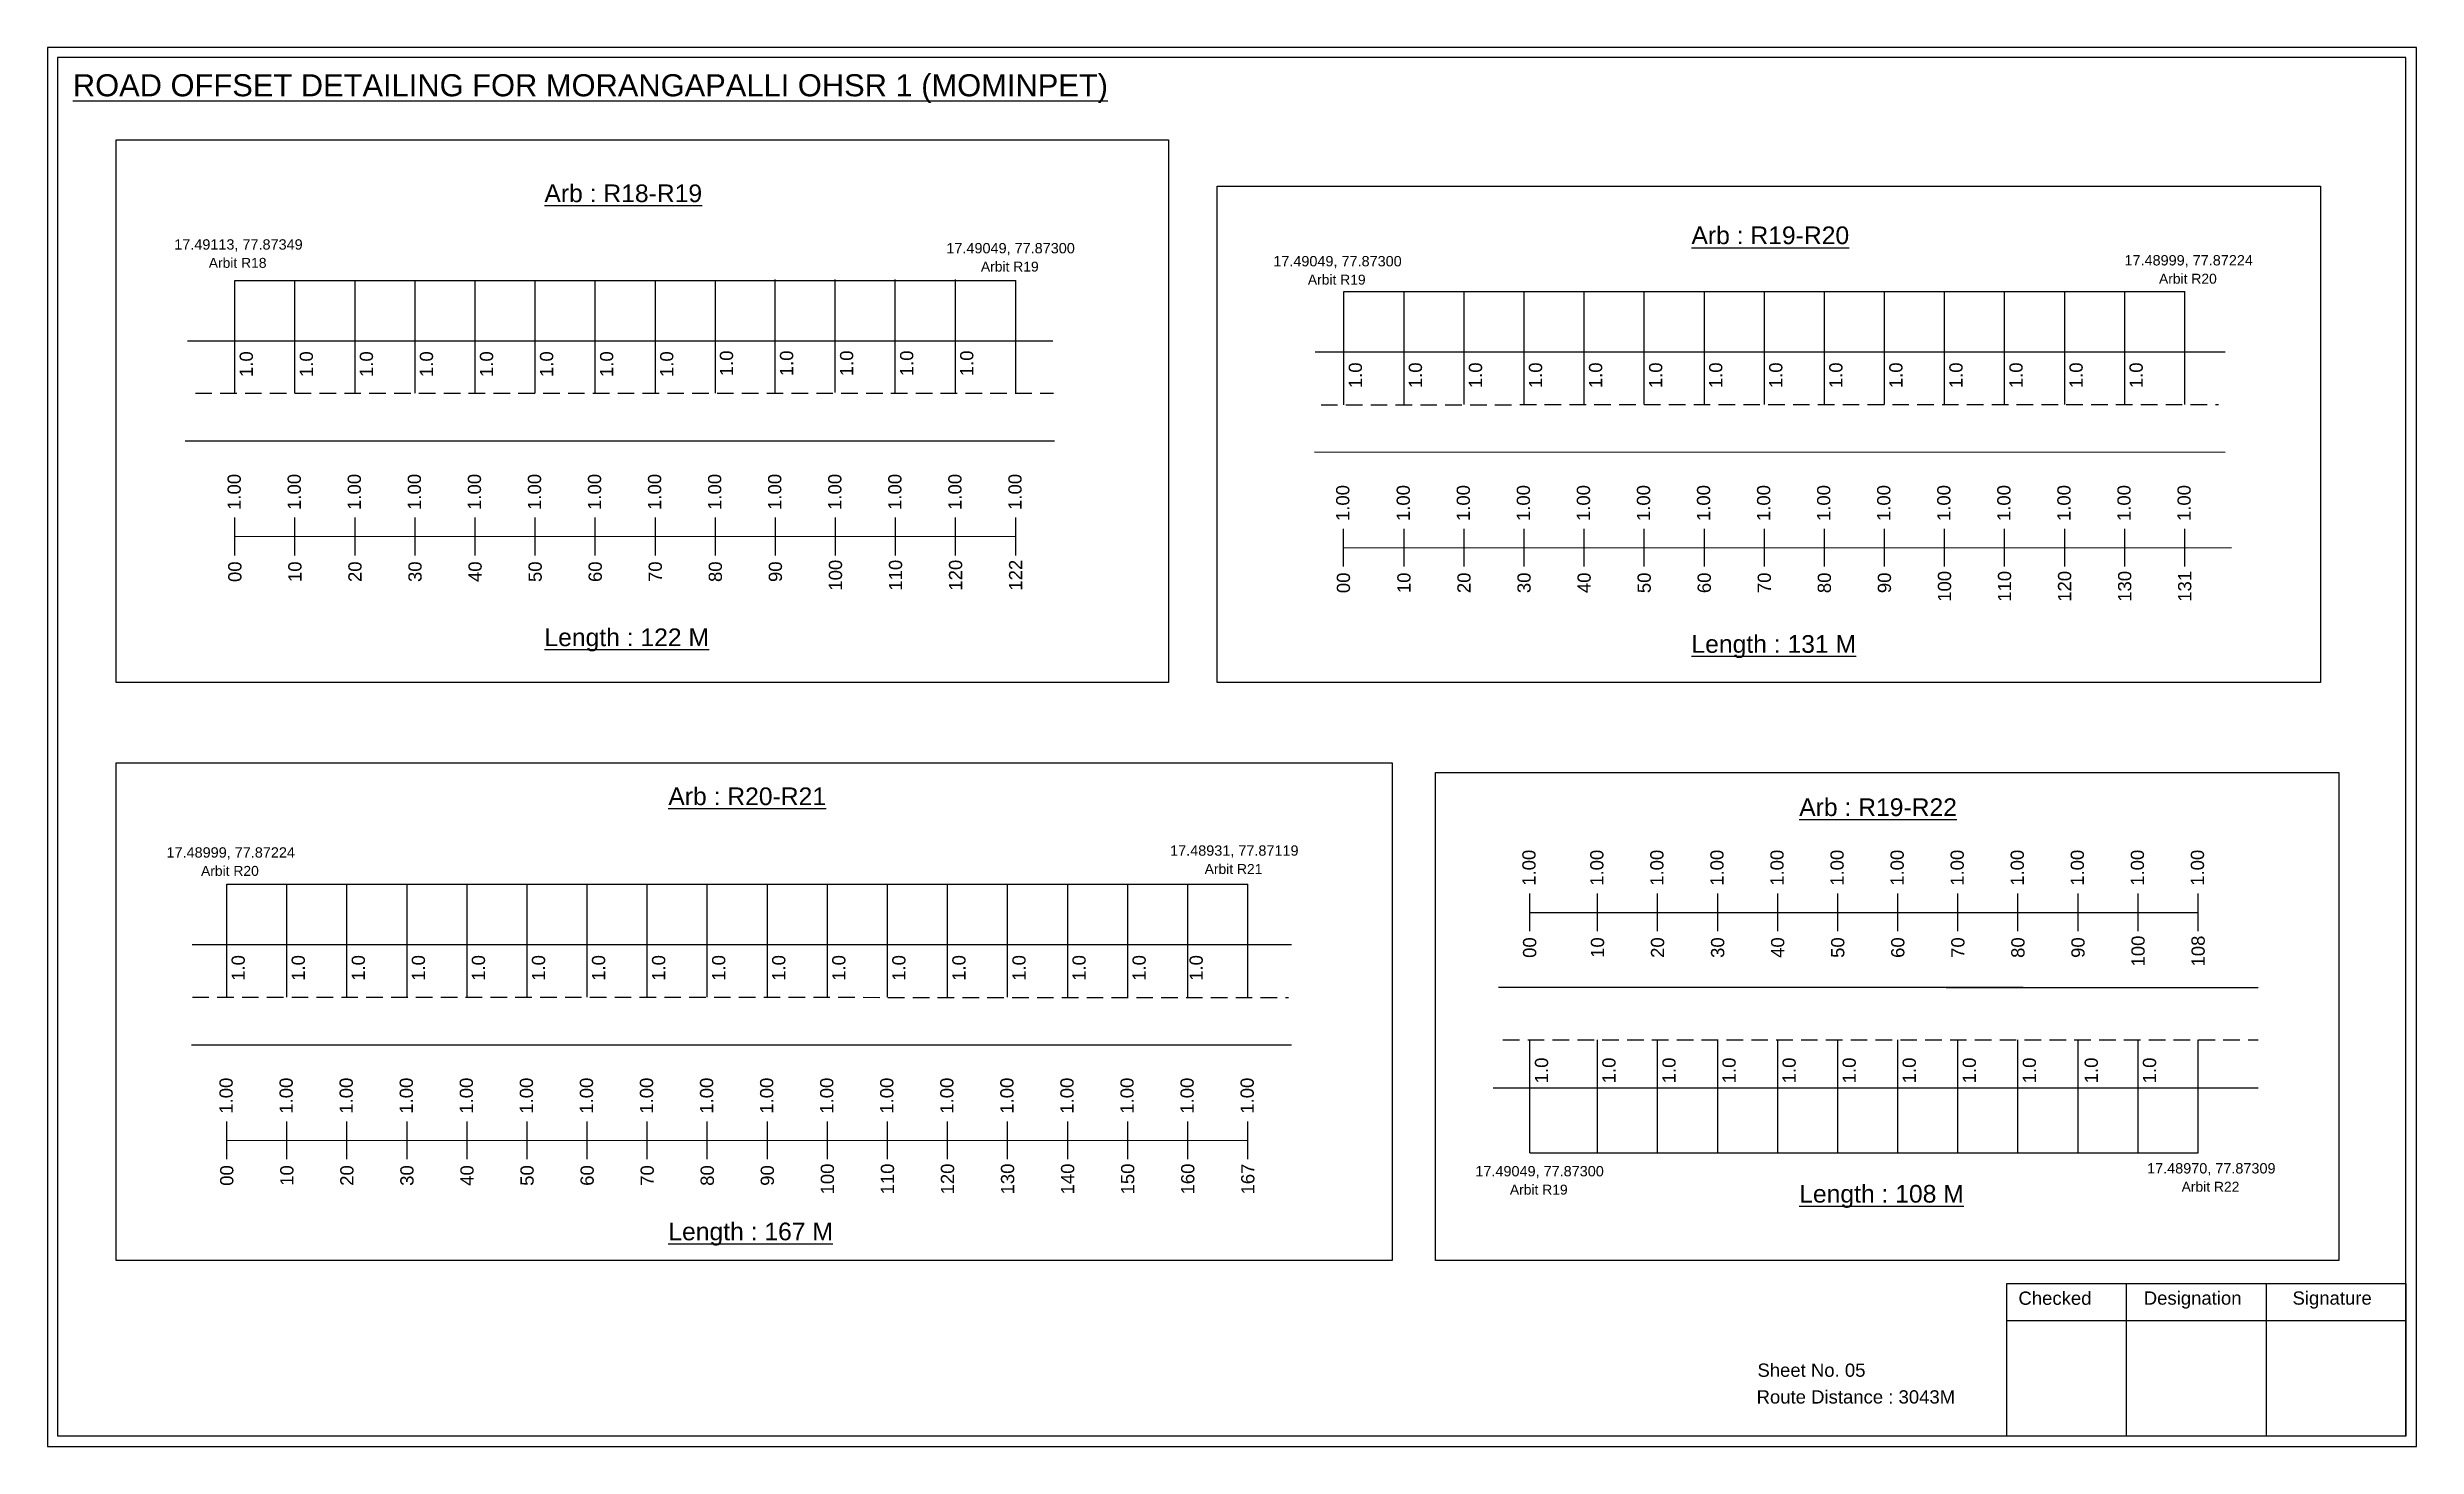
# Model space of a CAD drawing. Header units: inches. Extents: x -117 to 51867, y -12715 to 3423.
# Drawn here: x 39537 to 40073, y -1575 to -1258 of the extents above; entities that cross this region are included whole.
import ezdxf

# ---------------------------------------------------------------- set-up
doc = ezdxf.new("R2010")
doc.units = ezdxf.units.IN
doc.header["$MEASUREMENT"] = 0
doc.linetypes.add('DASHED2', pattern=[0.375, 0.25, -0.125])
for name, color, linetype in [('PDF_Geometry', 7, 'Continuous'), ('PDF_Text', 5, 'Continuous'), ('pipe', 5, 'Continuous')]:
    doc.layers.add(name, color=color, linetype=linetype)
doc.styles.add('PDF Arial', font='arial.ttf')
doc.styles.get("Standard").update_dxf_attribs({"font": 'arial.ttf'})

msp = doc.modelspace()

# ---------------------------------------------------------------- texts
at = {"color": 242, "true_color": 0xcd2027}
for s, height, p in [('%%UROAD OFFSET DETAILING FOR MORANGAPALLI OHSR 1 (MOMINPET)', 5, (39542.48, -1269.31)), ('%%UArb : R18-R19', 4, (39649.25, -1293.26)), ('%%UArb : R19-R20', 4, (39908.98, -1302.77)), ('%%ULength : 122 M', 4, (39649.25, -1393.76)), ('%%ULength : 131 M', 4, (39908.98, -1395.27)), ('%%UArb : R20-R21', 4, (39677.31, -1429.75)), ('%%UArb : R19-R22', 4, (39933.38, -1432.22)), ('%%ULength : 108 M', 4, (39933.38, -1519.72)), ('%%ULength : 167 M', 4, (39677.31, -1528.25))]:
    msp.add_text(s, height=height, dxfattribs=at).set_placement(p)
at = {"color": 5}
for s, height, p in [('17.49113, 77.87349', 2.34, (39565.43, -1304.01)), ('17.49049, 77.87300', 2.34, (39740.27, -1304.85)), ('Arbit R18', 2.246, (39573.25, -1308.13)), ('Arbit R19', 2.246, (39748.09, -1308.98)), ('17.49049, 77.87300', 2.34, (39814.29, -1307.8)), ('17.48999, 77.87224', 2.34, (40007.03, -1307.59)), ('Arbit R19', 2.246, (39822.12, -1311.93)), ('Arbit R20', 2.246, (40014.85, -1311.72)), ('17.48999, 77.87224', 2.34, (39563.68, -1441.63)), ('17.48931, 77.87119', 2.34, (39790.93, -1441.2)), ('Arbit R21', 2.246, (39798.75, -1445.33)), ('Arbit R20', 2.246, (39571.5, -1445.76)), ('17.49049, 77.87300', 2.34, (39860.05, -1513.78)), ('17.48970, 77.87309', 2.34, (40012.15, -1513.13)), ('Arbit R19', 2.246, (39867.87, -1517.91)), ('Arbit R22', 2.246, (40019.97, -1517.25))]:
    msp.add_text(s, height=height, dxfattribs=at).set_placement(p)
for p in [(39583.24, -1332.85), (39596.84, -1332.85), (39610.44, -1332.85), (39624.04, -1332.85), (39637.64, -1332.85), (39651.24, -1332.85), (39664.84, -1332.85), (39678.44, -1332.85), (39691.98, -1332.67), (39705.58, -1332.67), (39719.18, -1332.67), (39732.78, -1332.67), (39746.38, -1332.67), (39834.37, -1335.37), (39847.97, -1335.37), (39861.57, -1335.37), (39875.17, -1335.37), (39888.77, -1335.37), (39902.37, -1335.37), (39915.97, -1335.37), (39929.57, -1335.37), (39943.17, -1335.37), (39956.77, -1335.37), (39970.37, -1335.37), (39983.97, -1335.37), (39997.57, -1335.37), (40011.17, -1335.37), (39581.41, -1469.52), (39595.01, -1469.52), (39608.61, -1469.52), (39622.21, -1469.52), (39635.81, -1469.52), (39649.41, -1469.52), (39663.01, -1469.52), (39676.61, -1469.52), (39690.21, -1469.52), (39703.81, -1469.52), (39717.41, -1469.52), (39731.01, -1469.52), (39744.61, -1469.52), (39758.21, -1469.52), (39771.81, -1469.52), (39785.41, -1469.52), (39798.33, -1469.52), (39876.53, -1492.72), (39891.79, -1492.72), (39905.39, -1492.72), (39918.99, -1492.72), (39932.59, -1492.72), (39946.19, -1492.72), (39959.79, -1492.72), (39973.39, -1492.72), (39986.99, -1492.72), (40001.01, -1492.72), (40014.19, -1492.72)]:
    msp.add_text('1.0', height=3, rotation=90).set_placement(p)
at = {"color": 217, "true_color": 0x93278f}
for s, p in [('1.00', (39580.5, -1362.93)), ('1.00', (39594.1, -1362.93)), ('1.00', (39607.7, -1362.93)), ('1.00', (39621.3, -1362.93)), ('1.00', (39634.9, -1362.93)), ('1.00', (39648.5, -1362.93)), ('1.00', (39662.1, -1362.93)), ('1.00', (39675.7, -1362.93)), ('1.00', (39689.3, -1362.93)), ('1.00', (39702.9, -1362.93)), ('1.00', (39716.5, -1362.93)), ('1.00', (39730.1, -1362.93)), ('1.00', (39743.7, -1362.93)), ('1.00', (39757.3, -1362.93)), ('1.00', (39831.52, -1365.45)), ('1.00', (39845.22, -1365.45)), ('1.00', (39858.82, -1365.45)), ('1.00', (39872.42, -1365.45)), ('1.00', (39886.02, -1365.45)), ('1.00', (39899.62, -1365.45)), ('1.00', (39913.22, -1365.45)), ('1.00', (39926.82, -1365.45)), ('1.00', (39940.42, -1365.45)), ('1.00', (39954.02, -1365.45)), ('1.00', (39967.62, -1365.45)), ('1.00', (39981.22, -1365.45)), ('1.00', (39994.82, -1365.45)), ('1.00', (40008.42, -1365.45)), ('1.00', (40022.02, -1365.45)), ('00', (39580.65, -1379.25)), ('10', (39594.25, -1379.25)), ('20', (39607.85, -1379.25)), ('30', (39621.45, -1379.25)), ('40', (39635.05, -1379.25)), ('50', (39648.65, -1379.25)), ('60', (39662.25, -1379.25)), ('70', (39675.85, -1379.25)), ('80', (39689.45, -1379.25)), ('90', (39703.05, -1379.25)), ('100', (39716.65, -1381.2)), ('110', (39730.25, -1381.2)), ('120', (39743.85, -1381.2)), ('122', (39757.45, -1381.2)), ('00', (39831.67, -1381.77)), ('10', (39845.37, -1381.77)), ('20', (39858.97, -1381.77)), ('30', (39872.57, -1381.77)), ('40', (39886.17, -1381.77)), ('50', (39899.77, -1381.77)), ('60', (39913.37, -1381.77)), ('70', (39926.97, -1381.77)), ('80', (39940.57, -1381.77)), ('90', (39954.17, -1381.77)), ('100', (39967.77, -1383.73)), ('110', (39981.37, -1383.73)), ('120', (39994.97, -1383.73)), ('130', (40008.57, -1383.73)), ('131', (40022.17, -1383.73)), ('1.00', (39873.68, -1448.01)), ('1.00', (39889.05, -1448.01)), ('1.00', (39902.65, -1448.01)), ('1.00', (39916.25, -1448.01)), ('1.00', (39929.85, -1448.01)), ('1.00', (39943.45, -1448.01)), ('1.00', (39957.05, -1448.01)), ('1.00', (39970.65, -1448.01)), ('1.00', (39984.25, -1448.01)), ('1.00', (39997.85, -1448.01)), ('1.00', (40011.45, -1448.01)), ('1.00', (40025.05, -1448.01)), ('00', (39873.83, -1464.33)), ('10', (39889.2, -1464.33)), ('20', (39902.8, -1464.33)), ('30', (39916.4, -1464.33)), ('40', (39930, -1464.33)), ('50', (39943.6, -1464.33)), ('60', (39957.2, -1464.33)), ('70', (39970.8, -1464.33)), ('80', (39984.4, -1464.33)), ('90', (39998, -1464.33)), ('100', (40011.6, -1466.28)), ('108', (40025.2, -1466.28)), ('1.00', (39578.67, -1499.6)), ('1.00', (39592.27, -1499.6)), ('1.00', (39605.87, -1499.6)), ('1.00', (39619.47, -1499.6)), ('1.00', (39633.07, -1499.6)), ('1.00', (39646.67, -1499.6)), ('1.00', (39660.27, -1499.6)), ('1.00', (39673.87, -1499.6)), ('1.00', (39687.47, -1499.6)), ('1.00', (39701.07, -1499.6)), ('1.00', (39714.67, -1499.6)), ('1.00', (39728.27, -1499.6)), ('1.00', (39741.87, -1499.6)), ('1.00', (39755.47, -1499.6)), ('1.00', (39769.07, -1499.6)), ('1.00', (39782.67, -1499.6)), ('1.00', (39796.27, -1499.6)), ('1.00', (39809.87, -1499.6)), ('00', (39578.82, -1515.92)), ('10', (39592.42, -1515.92)), ('20', (39606.02, -1515.92)), ('30', (39619.62, -1515.92)), ('40', (39633.22, -1515.92)), ('50', (39646.82, -1515.92)), ('60', (39660.42, -1515.92)), ('70', (39674.02, -1515.92)), ('80', (39687.62, -1515.92)), ('90', (39701.22, -1515.92)), ('100', (39714.82, -1517.88)), ('110', (39728.42, -1517.88)), ('120', (39742.02, -1517.88)), ('130', (39755.62, -1517.88)), ('140', (39769.22, -1517.88)), ('150', (39782.82, -1517.88)), ('160', (39796.42, -1517.88)), ('167', (39810.02, -1517.88))]:
    msp.add_text(s, height=3, rotation=90, dxfattribs=at).set_placement(p)
for s, p in [('Sheet No. 05', (39923.92, -1559.15)), ('Route Distance : 3043M', (39923.73, -1565.2))]:
    msp.add_text(s, height=3).set_placement(p)
at = {"layer": 'PDF_Text', "color": 7, "attachment_point": 7, "style": 'PDF Arial'}
for s, insert, char_height in [('Designation', (40011.4, -1543.73), 3.0006), ('Signature', (40045.08, -1543.73), 3.001), ('Checked', (39983.02, -1542.9), 3.001)]:
    msp.add_mtext(s, dxfattribs=dict(at, insert=insert, char_height=char_height))

# ---------------------------------------------------------------- linework, layer by layer
at = {"color": 5}
for p, q in [((39579.17, -1310.99), (39755.97, -1310.99)), ((39830.3, -1313.51), (40020.7, -1313.51)), ((39577.34, -1447.66), (39808.54, -1447.66)), ((39872.35, -1508.45), (40023.72, -1508.45))]:
    msp.add_line(p, q, dxfattribs=at)
for p, q in [((39579.17, -1336.52), (39579.17, -1310.99)), ((39592.77, -1336.52), (39592.77, -1310.99)), ((39606.37, -1336.52), (39606.37, -1310.99)), ((39619.97, -1336.52), (39619.97, -1310.99)), ((39633.57, -1336.52), (39633.57, -1310.99)), ((39647.17, -1336.52), (39647.17, -1310.99)), ((39660.77, -1336.52), (39660.77, -1310.99)), ((39674.37, -1336.52), (39674.37, -1310.99)), ((39687.97, -1336.52), (39687.97, -1310.99)), ((39701.51, -1336.34), (39701.51, -1310.8)), ((39715.11, -1336.34), (39715.11, -1310.8)), ((39728.71, -1336.34), (39728.71, -1310.8)), ((39742.31, -1336.34), (39742.31, -1310.8)), ((39755.97, -1336.52), (39755.97, -1310.99)), ((39830.3, -1339.12), (39830.3, -1313.51)), ((39843.9, -1339.05), (39843.9, -1313.51)), ((39857.5, -1339.05), (39857.5, -1313.51)), ((39871.1, -1339.05), (39871.1, -1313.51)), ((39884.7, -1339.05), (39884.7, -1313.51)), ((39898.3, -1339.05), (39898.3, -1313.51)), ((39911.9, -1339.05), (39911.9, -1313.51)), ((39925.5, -1339.05), (39925.5, -1313.51)), ((39939.1, -1339.05), (39939.1, -1313.51)), ((39952.7, -1339.05), (39952.7, -1313.51)), ((39966.3, -1339.05), (39966.3, -1313.51)), ((39979.9, -1339.05), (39979.9, -1313.51)), ((39993.5, -1339.05), (39993.5, -1313.51)), ((40007.1, -1339.05), (40007.1, -1313.51)), ((40020.7, -1339.05), (40020.7, -1313.51)), ((39568.47, -1324.64), (39764.35, -1324.64)), ((39823.76, -1327.17), (40029.86, -1327.16)), ((39567.93, -1347.32), (39764.76, -1347.29)), ((39823.66, -1349.78), (40029.82, -1349.88)), ((39577.34, -1473.2), (39577.34, -1447.66)), ((39590.94, -1473.2), (39590.94, -1447.66)), ((39604.54, -1473.2), (39604.54, -1447.66)), ((39618.14, -1473.2), (39618.14, -1447.66)), ((39631.74, -1473.2), (39631.74, -1447.66)), ((39645.34, -1473.2), (39645.34, -1447.66)), ((39658.94, -1473.2), (39658.94, -1447.66)), ((39672.54, -1473.2), (39672.54, -1447.66)), ((39686.14, -1473.2), (39686.14, -1447.66)), ((39699.74, -1473.2), (39699.74, -1447.66)), ((39713.34, -1473.2), (39713.34, -1447.66)), ((39726.94, -1473.2), (39726.94, -1447.66)), ((39740.54, -1473.2), (39740.54, -1447.66)), ((39754.14, -1473.2), (39754.14, -1447.66)), ((39767.74, -1473.2), (39767.74, -1447.66)), ((39781.34, -1473.2), (39781.34, -1447.66)), ((39794.94, -1473.2), (39794.94, -1447.66)), ((39808.54, -1473.2), (39808.54, -1447.66)), ((39569.52, -1461.31), (39658.94, -1461.31)), ((39658.94, -1461.31), (39808.54, -1461.31)), ((39808.54, -1461.31), (39818.41, -1461.31)), ((39984.12, -1471.03), (39865.26, -1471.03)), ((39966.64, -1471.03), (40037.32, -1471.03)), ((39569.31, -1484), (39818.41, -1484)), ((39872.35, -1508.45), (39872.35, -1482.91)), ((39887.72, -1508.45), (39887.72, -1482.91)), ((39901.32, -1508.45), (39901.32, -1482.91)), ((39914.92, -1508.45), (39914.92, -1482.91)), ((39928.52, -1508.45), (39928.52, -1482.91)), ((39942.12, -1508.45), (39942.12, -1482.91)), ((39955.72, -1508.45), (39955.72, -1482.91)), ((39969.32, -1508.45), (39969.32, -1482.91)), ((39982.92, -1508.45), (39982.92, -1482.91)), ((39996.52, -1508.45), (39996.52, -1482.91)), ((40010.12, -1508.45), (40010.12, -1482.91)), ((40023.72, -1508.45), (40023.72, -1482.91)), ((39864.06, -1493.72), (40037.32, -1493.72))]:
    msp.add_line(p, q)
at = {"linetype": 'DASHED2', "ltscale": 15}
for p, q in [((39570.22, -1336.52), (39764.5, -1336.52)), ((39825.11, -1339.12), (40028.29, -1339.05)), ((39569.54, -1473.2), (39817.77, -1473.29)), ((39866.29, -1482.91), (40037.32, -1482.91))]:
    msp.add_line(p, q, dxfattribs=at)
at = {"color": 217, "true_color": 0x93278f}
for p, q in [((39579.17, -1373.22), (39579.17, -1364.66)), ((39592.77, -1373.22), (39592.77, -1364.66)), ((39606.37, -1373.22), (39606.37, -1364.66)), ((39619.97, -1373.22), (39619.97, -1364.66)), ((39633.57, -1373.22), (39633.57, -1364.66)), ((39647.17, -1373.22), (39647.17, -1364.66)), ((39660.77, -1373.22), (39660.77, -1364.66)), ((39674.37, -1373.22), (39674.37, -1364.66)), ((39687.97, -1373.22), (39687.97, -1364.66)), ((39701.57, -1373.22), (39701.57, -1364.66)), ((39715.17, -1373.22), (39715.17, -1364.66)), ((39728.77, -1373.22), (39728.77, -1364.66)), ((39742.37, -1373.22), (39742.37, -1364.66)), ((39755.97, -1373.22), (39755.97, -1364.66)), ((39830.19, -1375.75), (39830.19, -1367.19)), ((39843.9, -1375.75), (39843.9, -1367.19)), ((39857.5, -1375.75), (39857.5, -1367.19)), ((39871.1, -1375.75), (39871.1, -1367.19)), ((39884.7, -1375.75), (39884.7, -1367.19)), ((39898.3, -1375.75), (39898.3, -1367.19)), ((39911.9, -1375.75), (39911.9, -1367.19)), ((39925.5, -1375.75), (39925.5, -1367.19)), ((39939.1, -1375.75), (39939.1, -1367.19)), ((39952.7, -1375.75), (39952.7, -1367.19)), ((39966.3, -1375.75), (39966.3, -1367.19)), ((39979.9, -1375.75), (39979.9, -1367.19)), ((39993.5, -1375.75), (39993.5, -1367.19)), ((40007.1, -1375.75), (40007.1, -1367.19)), ((40020.7, -1375.75), (40020.7, -1367.19)), ((39579.17, -1368.95), (39755.97, -1368.89)), ((39830.19, -1371.48), (40031.26, -1371.43)), ((39872.35, -1458.31), (39872.35, -1449.75)), ((39887.72, -1458.31), (39887.72, -1449.75)), ((39901.32, -1458.31), (39901.32, -1449.75)), ((39914.92, -1458.31), (39914.92, -1449.75)), ((39928.52, -1458.31), (39928.52, -1449.75)), ((39942.12, -1458.31), (39942.12, -1449.75)), ((39955.72, -1458.31), (39955.72, -1449.75)), ((39969.32, -1458.31), (39969.32, -1449.75)), ((39982.92, -1458.31), (39982.92, -1449.75)), ((39996.52, -1458.31), (39996.52, -1449.75)), ((40010.12, -1458.31), (40010.12, -1449.75)), ((40023.72, -1458.31), (40023.72, -1449.75)), ((39872.35, -1454.04), (40023.72, -1454.04)), ((39577.34, -1509.9), (39577.34, -1501.34)), ((39590.94, -1509.9), (39590.94, -1501.34)), ((39604.54, -1509.9), (39604.54, -1501.34)), ((39618.14, -1509.9), (39618.14, -1501.34)), ((39631.74, -1509.9), (39631.74, -1501.34)), ((39645.34, -1509.9), (39645.34, -1501.34)), ((39658.94, -1509.9), (39658.94, -1501.34)), ((39672.54, -1509.9), (39672.54, -1501.34)), ((39686.14, -1509.9), (39686.14, -1501.34)), ((39699.74, -1509.9), (39699.74, -1501.34)), ((39713.34, -1509.9), (39713.34, -1501.34)), ((39726.94, -1509.9), (39726.94, -1501.34)), ((39740.54, -1509.9), (39740.54, -1501.34)), ((39754.14, -1509.9), (39754.14, -1501.34)), ((39767.74, -1509.9), (39767.74, -1501.34)), ((39781.34, -1509.9), (39781.34, -1501.34)), ((39794.94, -1509.9), (39794.94, -1501.34)), ((39808.54, -1509.9), (39808.54, -1501.34)), ((39577.34, -1505.63), (39808.54, -1505.58))]:
    msp.add_line(p, q, dxfattribs=at)
for points in [[(39801.56, -1289.62), (40051.42, -1289.62), (40051.42, -1401.98), (39801.56, -1401.98)], [(39552.27, -1420.18), (39841.21, -1420.18), (39841.21, -1532.86), (39552.27, -1532.86)], [(39851.03, -1422.36), (40055.59, -1422.36), (40055.59, -1532.86), (39851.03, -1532.86)]]:
    msp.add_lwpolyline(points, close=True)
at = {"layer": 'PDF_Geometry'}
for points in [[(39536.71, -1258.24), (39536.71, -1574.95), (40073.18, -1574.95), (40073.18, -1258.24)], [(39539.03, -1260.56), (39539.03, -1572.53), (40070.76, -1572.53), (40070.76, -1260.56)]]:
    msp.add_lwpolyline(points, close=True, dxfattribs=at)
at = {"layer": 'PDF_Geometry', "color": 242, "true_color": 0xcc1f26}
msp.add_lwpolyline([(40070.76, -1572.62), (39980.42, -1572.62), (39980.42, -1538.01), (40070.76, -1538.01)], close=True, dxfattribs=at)
for points in [[(40007.4, -1538.01), (40007.4, -1572.62)], [(40039.13, -1538.01), (40039.13, -1572.62)], [(39980.42, -1546.38), (40070.76, -1546.38)]]:
    msp.add_lwpolyline(points, dxfattribs=at)
at = {"layer": 'pipe', "color": 0}
msp.add_lwpolyline([(39552.27, -1279.13), (39790.59, -1279.13), (39790.59, -1401.98), (39552.27, -1401.98)], close=True, dxfattribs=at)

msp.set_redraw_order([(e.dxf.handle, doc.entitydb.next_handle()) for e in msp.query("TEXT MTEXT ATTDEF DIMENSION ARC_DIMENSION")])  # texts and dimensions are drawn at this point

doc.saveas('drawing.dxf')
